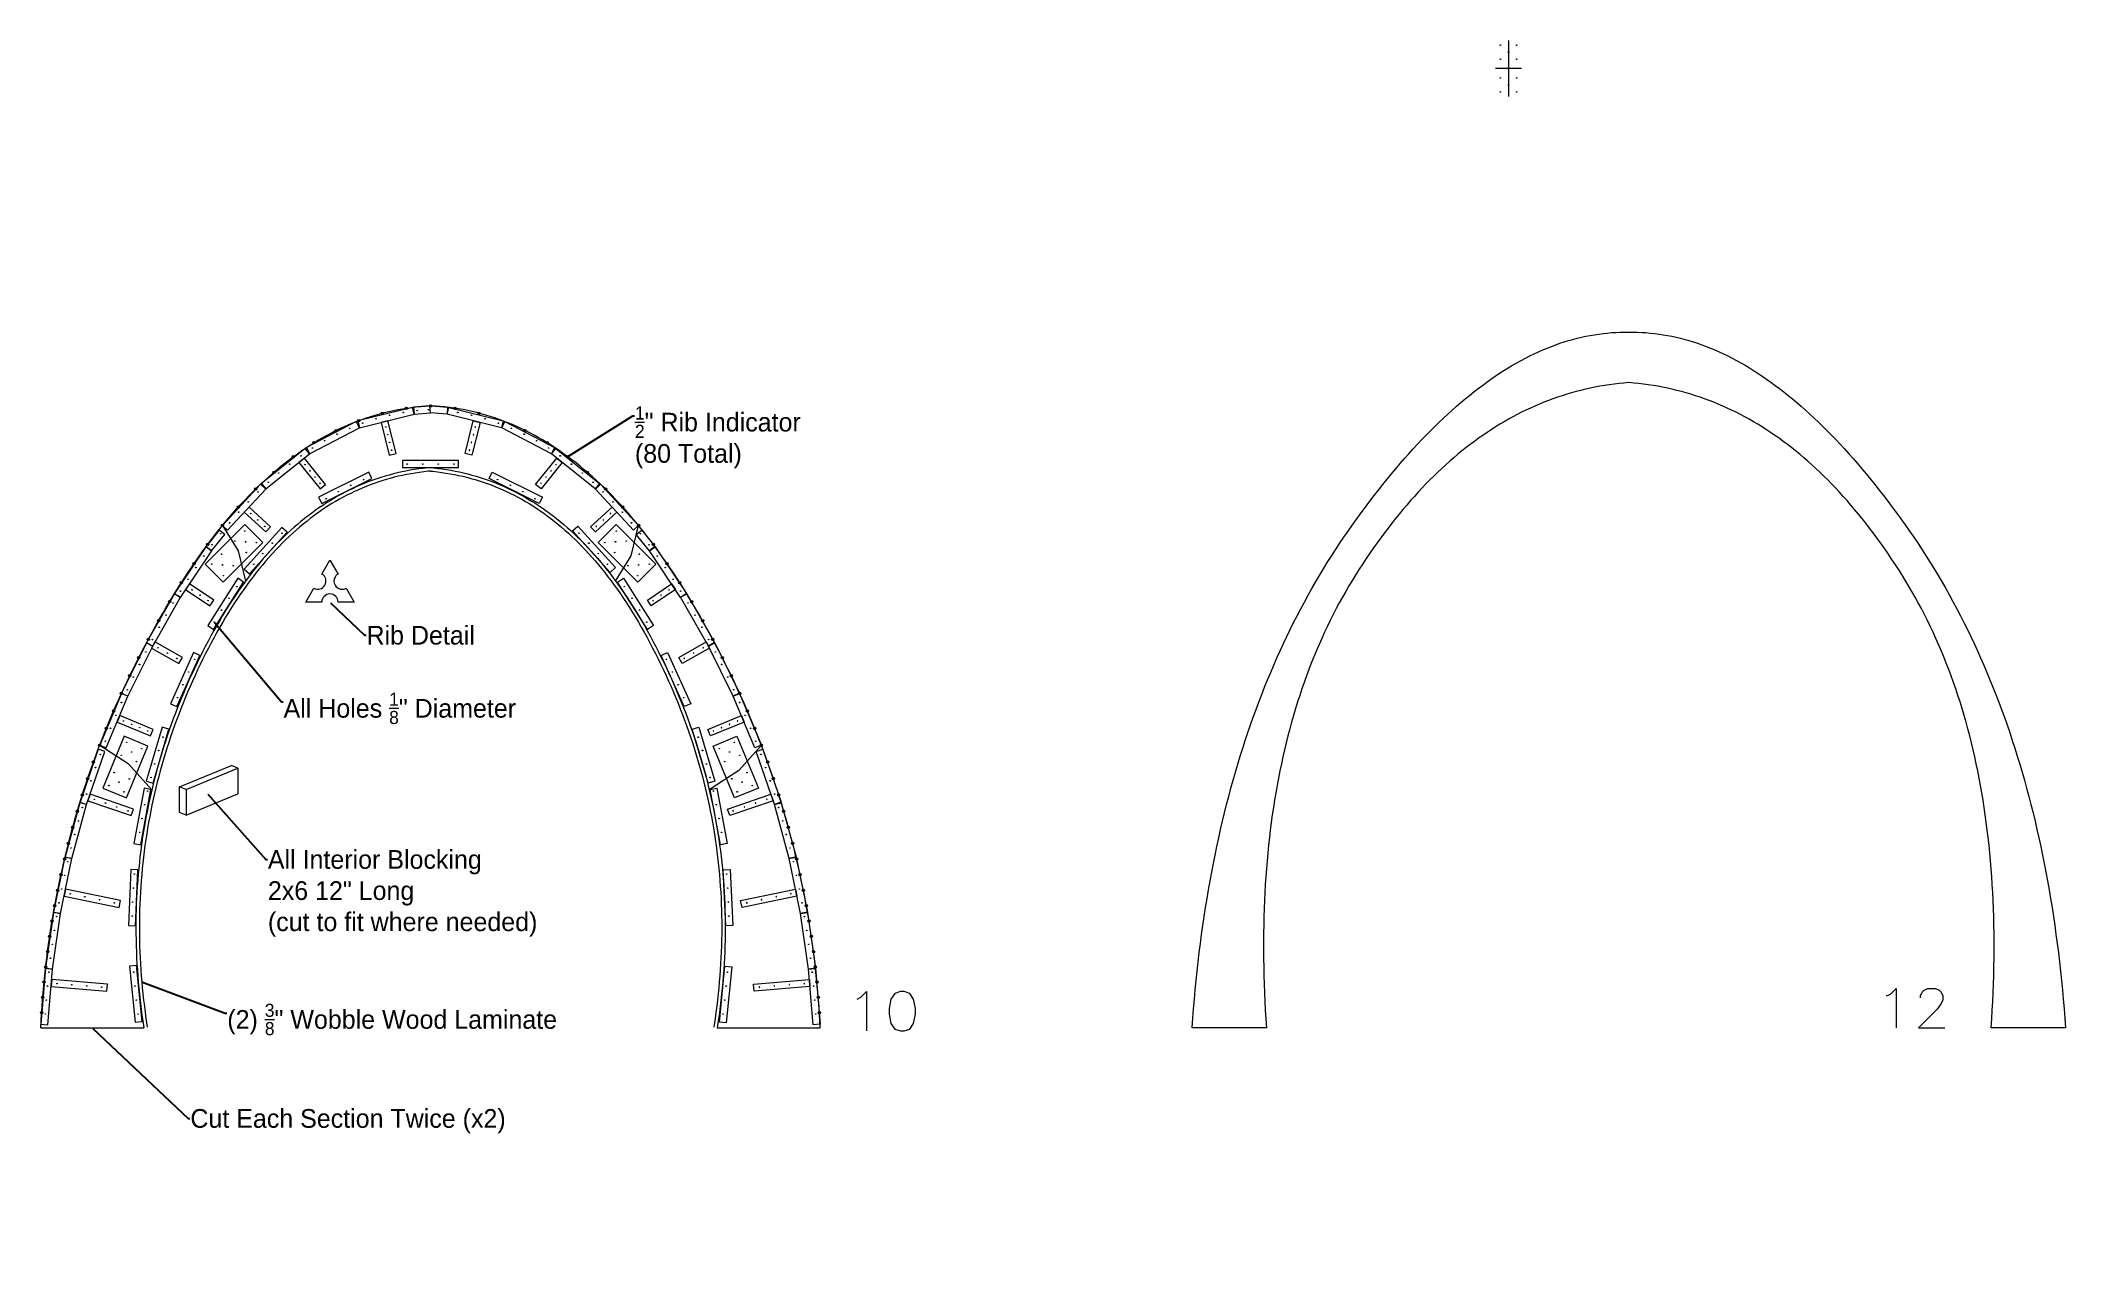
# Model space of a CAD drawing. Extents: x 0 to 8043, y -128 to 1090.
# Drawn here: x 1035.7 to 1469.1, y -45.5 to 215.1 of the extents above; entities that cross this region are included whole.
import ezdxf
from ezdxf import colors
from ezdxf.entities.mleader import LeaderData, LeaderLine
from ezdxf.math import Vec2, Vec3

# ---------------------------------------------------------------- set-up
doc = ezdxf.new("R2010")
doc.units = 0
doc.header["$MEASUREMENT"] = 0
doc.layers.get('0').update_dxf_attribs({"linetype": 'CONTINUOUS', "lineweight": 9})
for name, color, linetype, lineweight in [('Annotation', 7, 'CONTINUOUS', 9), ('Drilling', 7, 'CONTINUOUS', 13), ('Interior Blocking', 6, 'CONTINUOUS', 9), ('Interior Ply', 3, 'CONTINUOUS', 9)]:
    doc.layers.add(name, color=color, linetype=linetype, lineweight=lineweight)

# ---------------------------------------------------------------- blocks, each defined once
blk = doc.blocks.new('*U146')
at = {"layer": 'Drilling'}
blk.add_circle((0, 0), 0.0625, dxfattribs=at)
blk = doc.blocks.new('*U147')
at = {"layer": 'Drilling', "color": 0, "linetype": 'ByBlock', "lineweight": -2, "transparency": 16777216, "rotation": 353.3300853573959}
for p in [(1039.21, 13.24), (1042.39, 12.87), (1045.58, 12.5), (1048.76, 12.12)]:
    blk.add_blockref('*U146', p, dxfattribs=at)
blk = doc.blocks.new('*U159')
at = {"layer": 'Drilling'}
blk.add_circle((0, 0), 0.0625, dxfattribs=at)
blk = doc.blocks.new('*U160')
at = {"layer": 'Drilling', "color": 0, "linetype": 'ByBlock', "lineweight": -2, "transparency": 16777216, "rotation": 353.3300853573959}
for p in [(1039.21, 13.24), (1042.39, 12.87), (1045.58, 12.5), (1048.76, 12.12)]:
    blk.add_blockref('*U159', p, dxfattribs=at)
blk = doc.blocks.new('*U163')
at = {"layer": 'Drilling'}
blk.add_circle((0, 0), 0.0625, dxfattribs=at)
blk = doc.blocks.new('*U164')
at = {"layer": 'Drilling', "color": 0, "linetype": 'ByBlock', "lineweight": -2, "transparency": 16777216}
for p, rotation in [((1039.21, 13.24), 353.3300853573959), ((1041.73, 12.95), 353.3300853573963), ((1044.25, 12.65), 353.3300853573963), ((1046.78, 12.36), 353.3300853573963)]:
    blk.add_blockref('*U163', p, dxfattribs=dict(at, rotation=rotation))
blk = doc.blocks.new('*U167')
at = {"layer": 'Drilling'}
blk.add_circle((0, 0), 0.0625, dxfattribs=at)
blk = doc.blocks.new('*U168')
at = {"layer": 'Drilling', "color": 0, "linetype": 'ByBlock', "lineweight": -2, "transparency": 16777216}
for p, rotation in [((1039.21, 13.24), 353.3300853573963), ((1041.07, 13.02), 353.3300853573969), ((1042.93, 12.81), 353.3300853573969), ((1044.79, 12.59), 353.3300853573969)]:
    blk.add_blockref('*U167', p, dxfattribs=dict(at, rotation=rotation))
blk = doc.blocks.new('*U171')
at = {"layer": 'Drilling'}
blk.add_circle((0, 0), 0.0625, dxfattribs=at)
blk = doc.blocks.new('*U172')
at = {"layer": 'Drilling', "color": 0, "linetype": 'ByBlock', "lineweight": -2, "transparency": 16777216}
for p, rotation in [((1039.21, 13.24), 353.3300853573963), ((1041.25, 13), 353.3300853573961), ((1043.3, 12.76), 353.3300853573961)]:
    blk.add_blockref('*U171', p, dxfattribs=dict(at, rotation=rotation))
blk = doc.blocks.new('*U175')
at = {"layer": 'Drilling'}
blk.add_circle((0, 0), 0.0625, dxfattribs=at)
blk = doc.blocks.new('*U176')
at = {"layer": 'Drilling', "color": 0, "linetype": 'ByBlock', "lineweight": -2, "transparency": 16777216}
for p, rotation in [((1039.21, 13.24), 353.3300853573958), ((1041.5, 12.97), 353.330085357396), ((1043.8, 12.71), 353.330085357396)]:
    blk.add_blockref('*U175', p, dxfattribs=dict(at, rotation=rotation))
blk = doc.blocks.new('*U179')
at = {"layer": 'Drilling'}
blk.add_circle((0, 0), 0.0625, dxfattribs=at)
blk = doc.blocks.new('*U180')
at = {"layer": 'Drilling', "color": 0, "linetype": 'ByBlock', "lineweight": -2, "transparency": 16777216}
for p, rotation in [((1039.21, 13.24), 353.330085357396), ((1041.25, 13), 353.3300853573967), ((1043.3, 12.76), 353.3300853573967)]:
    blk.add_blockref('*U179', p, dxfattribs=dict(at, rotation=rotation))
blk = doc.blocks.new('*U187')
at = {"layer": 'Drilling'}
blk.add_circle((0, 0), 0.0625, dxfattribs=at)
blk = doc.blocks.new('*U188')
at = {"layer": 'Drilling', "color": 0, "linetype": 'ByBlock', "lineweight": -2, "transparency": 16777216}
for p, rotation in [((1039.21, 13.24), 353.3300853573973), ((1040.9, 13.04), 353.3300853573963), ((1042.6, 12.85), 353.3300853573963), ((1044.29, 12.65), 353.3300853573963)]:
    blk.add_blockref('*U187', p, dxfattribs=dict(at, rotation=rotation))
blk = doc.blocks.new('*U189')
at = {"layer": 'Drilling'}
blk.add_circle((0, 0), 0.0625, dxfattribs=at)
blk = doc.blocks.new('*U190')
at = {"layer": 'Drilling', "color": 0, "linetype": 'ByBlock', "lineweight": -2, "transparency": 16777216, "rotation": 353.3300853573963}
for p in [(1039.21, 13.24), (1040.9, 13.04), (1042.6, 12.85), (1044.29, 12.65)]:
    blk.add_blockref('*U189', p, dxfattribs=at)
blk = doc.blocks.new('*U195')
at = {"layer": 'Drilling'}
blk.add_circle((0, 0), 0.0625, dxfattribs=at)
blk = doc.blocks.new('*U196')
at = {"layer": 'Drilling', "color": 0, "linetype": 'ByBlock', "lineweight": -2, "transparency": 16777216, "rotation": 353.3300853573959}
for p in [(1039.21, 13.24), (1042.39, 12.87), (1045.58, 12.5), (1048.76, 12.12)]:
    blk.add_blockref('*U195', p, dxfattribs=at)
blk = doc.blocks.new('*U197')
at = {"layer": 'Drilling'}
blk.add_circle((0, 0), 0.0625, dxfattribs=at)
blk = doc.blocks.new('*U198')
at = {"layer": 'Drilling', "color": 0, "linetype": 'ByBlock', "lineweight": -2, "transparency": 16777216, "rotation": 353.3300853573959}
for p in [(1039.21, 13.24), (1042.39, 12.87), (1045.58, 12.5), (1048.76, 12.12)]:
    blk.add_blockref('*U197', p, dxfattribs=at)
blk = doc.blocks.new('*U199')
at = {"layer": 'Drilling'}
blk.add_circle((0, 0), 0.0625, dxfattribs=at)
blk = doc.blocks.new('*U200')
at = {"layer": 'Drilling', "color": 0, "linetype": 'ByBlock', "lineweight": -2, "transparency": 16777216, "rotation": 353.3300853573963}
for p in [(1039.21, 13.24), (1041.73, 12.95), (1044.25, 12.65), (1046.78, 12.36)]:
    blk.add_blockref('*U199', p, dxfattribs=at)
blk = doc.blocks.new('*U201')
at = {"layer": 'Drilling'}
blk.add_circle((0, 0), 0.0625, dxfattribs=at)
blk = doc.blocks.new('*U202')
at = {"layer": 'Drilling', "color": 0, "linetype": 'ByBlock', "lineweight": -2, "transparency": 16777216}
for p, rotation in [((1039.21, 13.24), 353.3300853573963), ((1041.07, 13.02), 353.3300853573969), ((1042.93, 12.81), 353.3300853573969), ((1044.79, 12.59), 353.3300853573969)]:
    blk.add_blockref('*U201', p, dxfattribs=dict(at, rotation=rotation))
blk = doc.blocks.new('*U203')
at = {"layer": 'Drilling'}
blk.add_circle((0, 0), 0.0625, dxfattribs=at)
blk = doc.blocks.new('*U204')
at = {"layer": 'Drilling', "color": 0, "linetype": 'ByBlock', "lineweight": -2, "transparency": 16777216}
for p, rotation in [((1039.21, 13.24), 353.3300853573963), ((1041.25, 13), 353.3300853573961), ((1043.3, 12.76), 353.3300853573961)]:
    blk.add_blockref('*U203', p, dxfattribs=dict(at, rotation=rotation))
blk = doc.blocks.new('*U205')
at = {"layer": 'Drilling'}
blk.add_circle((0, 0), 0.0625, dxfattribs=at)
blk = doc.blocks.new('*U206')
at = {"layer": 'Drilling', "color": 0, "linetype": 'ByBlock', "lineweight": -2, "transparency": 16777216}
for p, rotation in [((1039.21, 13.24), 353.3300853573958), ((1041.5, 12.97), 353.330085357396), ((1043.8, 12.71), 353.330085357396)]:
    blk.add_blockref('*U205', p, dxfattribs=dict(at, rotation=rotation))
blk = doc.blocks.new('*U207')
at = {"layer": 'Drilling'}
blk.add_circle((0, 0), 0.0625, dxfattribs=at)
blk = doc.blocks.new('*U208')
at = {"layer": 'Drilling', "color": 0, "linetype": 'ByBlock', "lineweight": -2, "transparency": 16777216}
for p, rotation in [((1039.21, 13.24), 353.330085357396), ((1041.25, 13), 353.3300853573967), ((1043.3, 12.76), 353.3300853573967)]:
    blk.add_blockref('*U207', p, dxfattribs=dict(at, rotation=rotation))
blk = doc.blocks.new('*U209')
at = {"layer": 'Drilling'}
blk.add_circle((0, 0), 0.0625, dxfattribs=at)
blk = doc.blocks.new('*U210')
at = {"layer": 'Drilling', "color": 0, "linetype": 'ByBlock', "lineweight": -2, "transparency": 16777216, "rotation": 353.3300853573972}
for p in [(1039.21, 13.24), (1040.9, 13.04), (1042.6, 12.85), (1044.29, 12.65)]:
    blk.add_blockref('*U209', p, dxfattribs=at)
blk = doc.blocks.new('*U211')
at = {"layer": 'Drilling'}
blk.add_circle((0, 0), 0.0625, dxfattribs=at)
blk = doc.blocks.new('*U212')
at = {"layer": 'Drilling', "color": 0, "linetype": 'ByBlock', "lineweight": -2, "transparency": 16777216, "rotation": 353.3300853573963}
for p in [(1039.21, 13.24), (1040.9, 13.04), (1042.6, 12.85), (1044.29, 12.65)]:
    blk.add_blockref('*U211', p, dxfattribs=at)
blk = doc.blocks.new('*U214')
at = {"layer": 'Drilling'}
blk.add_circle((0, 0), 0.0625, dxfattribs=at)
blk = doc.blocks.new('*U215')
at = {"color": 0, "linetype": 'ByBlock', "lineweight": -2, "transparency": 16777216}
for p in [(1114.16, 124.44), (1117.49, 124.44), (1120.82, 124.44), (1124.16, 124.44)]:
    blk.add_blockref('*U214', p, dxfattribs=at)

msp = doc.modelspace()

# ---------------------------------------------------------------- linework, layer by layer
for p, q in [((1074.63026, 111.3005), (1077.955, 105.85548)), ((1162.06372, 104.81322), (1163.68151, 111.3005)), ((1077.955, 105.85548), (1079.57279, 99.3682)), ((1158.73898, 99.3682), (1162.06372, 104.81322)), ((1095.90759, 100.9148), (1097.63121, 103.90019)), ((1097.63121, 103.90019), (1099.35483, 100.9148)), ((1092.43397, 94.89831), (1094.15759, 97.88371)), ((1101.10483, 97.88371), (1102.82844, 94.89831)), ((1095.88121, 94.89831), (1092.43397, 94.89831)), ((1102.82844, 94.89831), (1099.38121, 94.89831)), ((1048.36047, 64.27115), (1054.47225, 60.35398)), ((1189.95131, 64.27114), (1185.12626, 58.84739)), ((1054.47225, 60.35398), (1059.50482, 54.75298)), ((1065.45299, 55.36086), (1076.53955, 59.95306)), ((1066.83881, 54.78684), (1077.92537, 59.37904)), ((1077.92537, 59.37904), (1076.53955, 59.95306)), ((1077.92537, 59.37904), (1077.92537, 53.87904)), ((1185.12626, 58.84739), (1178.80694, 54.75299)), ((1066.83881, 54.78684), (1065.45299, 55.36086)), ((1065.45299, 49.86086), (1065.45299, 55.36086)), ((1066.83881, 54.78684), (1066.83881, 49.28684)), ((1066.83881, 49.28684), (1077.92537, 53.87904)), ((1066.83881, 49.28684), (1065.45299, 49.86086)), ((1035.74552, 3.80614), (1057.79321, 3.80614)), ((1180.51856, 3.80614), (1202.56625, 3.80614))]:
    msp.add_line(p, q)
for points in [[(1375.59633, 152.65727), (1376.5185, 152.66348), (1377.4375, 152.64904), (1378.35668, 152.61396), (1379.27604, 152.55822), (1380.19557, 152.48183), (1381.11528, 152.3848), (1382.03516, 152.26712), (1382.95521, 152.12878), (1383.87544, 151.9698), (1384.79585, 151.79017), (1385.71642, 151.58988), (1386.63718, 151.36895), (1387.55811, 151.12737), (1388.47921, 150.86514), (1389.40049, 150.58227), (1390.32194, 150.27874), (1391.24357, 149.95456), (1392.16537, 149.60973), (1393.08734, 149.24426), (1394.00949, 148.85813), (1394.93182, 148.45136), (1395.85432, 148.02393), (1396.777, 147.57586), (1397.69985, 147.10714), (1398.62287, 146.61777), (1399.54607, 146.10774), (1400.46944, 145.57707), (1401.39299, 145.02575), (1402.31671, 144.45379), (1403.24061, 143.86117), (1404.16468, 143.2479), (1405.08893, 142.61398), (1406.01335, 141.95942), (1406.93795, 141.2842), (1407.86272, 140.58834), (1408.78767, 139.87182), (1409.71279, 139.13466), (1410.63808, 138.37684), (1411.56355, 137.59838), (1412.4892, 136.79927), (1413.41502, 135.97951), (1414.34101, 135.1391), (1415.26718, 134.27804), (1416.19352, 133.39633), (1417.12004, 132.49397), (1418.04673, 131.57097), (1418.9736, 130.62731), (1419.90064, 129.663), (1420.82786, 128.67805), (1421.75525, 127.67244), (1422.68282, 126.64619), (1423.61056, 125.59929), (1424.53847, 124.53173), (1425.46656, 123.44353), (1426.39483, 122.33468), (1427.32327, 121.20518), (1428.25188, 120.05503), (1429.18067, 118.88423), (1430.10963, 117.69278), (1431.03877, 116.48068), (1431.96809, 115.24794), (1432.89757, 113.99454), (1433.82723, 112.72049), (1434.75707, 111.4258), (1435.68084, 110.1149), (1436.59229, 108.79223), (1437.49144, 107.45779), (1438.37826, 106.11159), (1439.25278, 104.75362), (1440.11499, 103.38389), (1440.96488, 102.00238), (1441.80246, 100.60911), (1442.62772, 99.20408), (1443.44068, 97.78727), (1444.24132, 96.3587), (1445.02965, 94.91837), (1445.80566, 93.46626), (1446.56937, 92.00239), (1447.32076, 90.52675), (1448.05983, 89.03935), (1448.7866, 87.54018), (1449.50105, 86.02924), (1450.20319, 84.50654), (1450.89302, 82.97206), (1451.57054, 81.42583), (1452.23574, 79.86782), (1452.88863, 78.29805), (1453.52921, 76.71651), (1454.15747, 75.1232), (1454.77343, 73.51813), (1455.37707, 71.90129), (1455.96839, 70.27268), (1456.54741, 68.63231), (1457.11411, 66.98017), (1457.6685, 65.31626), (1458.21058, 63.64059), (1458.74034, 61.95315), (1459.2578, 60.25394), (1459.76293, 58.54297), (1460.25576, 56.82023), (1460.73628, 55.08572), (1461.20448, 53.33945), (1461.66037, 51.5814), (1462.10394, 49.8116), (1462.53521, 48.03002), (1462.95416, 46.23668), (1463.3608, 44.43157), (1463.75512, 42.61469), (1464.13714, 40.78605), (1464.50684, 38.94564), (1464.86423, 37.09346), (1465.2093, 35.22952), (1465.54207, 33.35381), (1465.86252, 31.46634), (1466.17066, 29.56709), (1466.46648, 27.65608), (1466.74999, 25.7333), (1467.0212, 23.79876), (1467.28008, 21.85245), (1467.52666, 19.89437), (1467.76092, 17.92453), (1467.98287, 15.94291), (1468.19251, 13.94954), (1468.38983, 11.94439), (1468.57485, 9.92748), (1468.74755, 7.8988), (1468.90793, 5.85836), (1469.05601, 3.80614), (1453.16488, 3.80613), (1453.28793, 5.70211), (1453.39721, 7.58658), (1453.49272, 9.45955), (1453.57447, 11.32102), (1453.64245, 13.17098), (1453.69666, 15.00944), (1453.73711, 16.83639), (1453.76379, 18.65185), (1453.77671, 20.4558), (1453.77585, 22.24824), (1453.76124, 24.02918), (1453.73285, 25.79862), (1453.6907, 27.55656), (1453.63478, 29.30299), (1453.5651, 31.03792), (1453.48165, 32.76135), (1453.38443, 34.47327), (1453.27345, 36.17369), (1453.14869, 37.86261), (1453.01018, 39.54002), (1452.85789, 41.20593), (1452.69184, 42.86034), (1452.51203, 44.50324), (1452.31845, 46.13464), (1452.1111, 47.75454), (1451.88998, 49.36293), (1451.6551, 50.95982), (1451.40645, 52.5452), (1451.14403, 54.11909), (1450.86785, 55.68147), (1450.5779, 57.23234), (1450.27419, 58.77172), (1449.95671, 60.29959), (1449.62546, 61.81595), (1449.28045, 63.32082), (1448.92167, 64.81418), (1448.54912, 66.29603), (1448.16281, 67.76639), (1447.76273, 69.22524), (1447.34888, 70.67258), (1446.92127, 72.10843), (1446.47989, 73.53277), (1446.02474, 74.94561), (1445.55583, 76.34694), (1445.07315, 77.73677), (1444.5767, 79.1151), (1444.06649, 80.48192), (1443.54251, 81.83724), (1443.00477, 83.18106), (1442.45326, 84.51337), (1441.88798, 85.83418), (1441.30893, 87.14349), (1440.71612, 88.44129), (1440.10955, 89.72759), (1439.4892, 91.00239), (1438.85509, 92.26568), (1438.20722, 93.51747), (1437.54557, 94.75776), (1436.87016, 95.98655), (1436.18099, 97.20383), (1435.47804, 98.4096), (1434.76133, 99.60388), (1434.03086, 100.78665), (1433.28662, 101.95792), (1432.53314, 103.11497), (1431.77497, 104.25509), (1431.0121, 105.37827), (1430.24454, 106.48453), (1429.47228, 107.57385), (1428.69532, 108.64624), (1427.91367, 109.7017), (1427.12732, 110.74023), (1426.33628, 111.76183), (1425.54054, 112.76649), (1424.7401, 113.75422), (1423.93496, 114.72502), (1423.12513, 115.67889), (1422.3106, 116.61583), (1421.49138, 117.53583), (1420.66746, 118.43891), (1419.83884, 119.32505), (1419.00553, 120.19426), (1418.16752, 121.04653), (1417.32481, 121.88188), (1416.47741, 122.70029), (1415.62531, 123.50177), (1414.76852, 124.28632), (1413.90703, 125.05394), (1413.04084, 125.80462), (1412.16996, 126.53838), (1411.29437, 127.2552), (1410.4141, 127.95509), (1409.52912, 128.63805), (1408.63945, 129.30407), (1407.74509, 129.95317), (1406.84603, 130.58533), (1405.94227, 131.20056), (1405.03381, 131.79886), (1404.12066, 132.38023), (1403.20281, 132.94466), (1402.28027, 133.49217), (1401.35303, 134.02274), (1400.42109, 134.53638), (1399.48446, 135.03308), (1398.54313, 135.51286), (1397.5971, 135.9757), (1396.64638, 136.42161), (1395.69096, 136.85059), (1394.73084, 137.26264), (1393.76603, 137.65776), (1392.79652, 138.03594), (1391.82232, 138.39719), (1390.84341, 138.74151), (1389.85982, 139.0689), (1388.87152, 139.37936), (1387.87853, 139.67288), (1386.88085, 139.94948), (1385.87846, 140.20914), (1384.87138, 140.45187), (1383.85961, 140.67766), (1382.84313, 140.88653), (1381.82197, 141.07846), (1380.7961, 141.25346), (1379.76554, 141.41153), (1378.73028, 141.55267), (1377.69033, 141.67688), (1376.64568, 141.78415), (1375.59633, 141.87449), (1374.54698, 141.78415), (1373.50233, 141.67688), (1372.46238, 141.55267), (1371.42712, 141.41153), (1370.39656, 141.25346), (1369.37069, 141.07846), (1368.34952, 140.88653), (1367.33305, 140.67766), (1366.32128, 140.45187), (1365.3142, 140.20914), (1364.31181, 139.94948), (1363.31413, 139.67288), (1362.32114, 139.37936), (1361.33284, 139.0689), (1360.34924, 138.74151), (1359.37034, 138.39719), (1358.39614, 138.03594), (1357.42663, 137.65776), (1356.46182, 137.26264), (1355.5017, 136.85059), (1354.54628, 136.42161), (1353.59556, 135.9757), (1352.64953, 135.51286), (1351.7082, 135.03308), (1350.77157, 134.53638), (1349.83963, 134.02274), (1348.91239, 133.49217), (1347.98985, 132.94466), (1347.072, 132.38023), (1346.15885, 131.79886), (1345.25039, 131.20056), (1344.34663, 130.58533), (1343.44757, 129.95317), (1342.5532, 129.30407), (1341.66353, 128.63805), (1340.77856, 127.95509), (1339.89828, 127.2552), (1339.0227, 126.53838), (1338.15182, 125.80462), (1337.28563, 125.05394), (1336.42414, 124.28632), (1335.56734, 123.50177), (1334.71525, 122.70029), (1333.86784, 121.88188), (1333.02514, 121.04653), (1332.18713, 120.19426), (1331.35382, 119.32505), (1330.5252, 118.43891), (1329.70128, 117.53583), (1328.88205, 116.61583), (1328.06753, 115.67889), (1327.2577, 114.72502), (1326.45256, 113.75422), (1325.65212, 112.76649), (1324.85638, 111.76183), (1324.06534, 110.74023), (1323.27899, 109.7017), (1322.49733, 108.64624), (1321.72038, 107.57385), (1320.94812, 106.48453), (1320.18055, 105.37827), (1319.41769, 104.25509), (1318.65952, 103.11497), (1317.90604, 101.95792), (1317.1618, 100.78665), (1316.43132, 99.60388), (1315.71461, 98.4096), (1315.01167, 97.20383), (1314.3225, 95.98655), (1313.64709, 94.75776), (1312.98544, 93.51747), (1312.33757, 92.26568), (1311.70346, 91.00239), (1311.08311, 89.72759), (1310.47653, 88.44129), (1309.88372, 87.14349), (1309.30468, 85.83418), (1308.7394, 84.51337), (1308.18789, 83.18106), (1307.65014, 81.83724), (1307.12617, 80.48192), (1306.61595, 79.1151), (1306.11951, 77.73677), (1305.63683, 76.34694), (1305.16792, 74.94561), (1304.71277, 73.53277), (1304.27139, 72.10843), (1303.84378, 70.67258), (1303.42993, 69.22524), (1303.02985, 67.76639), (1302.64354, 66.29603), (1302.27099, 64.81418), (1301.91221, 63.32082), (1301.5672, 61.81595), (1301.23595, 60.29959), (1300.91847, 58.77172), (1300.61475, 57.23234), (1300.32481, 55.68147), (1300.04862, 54.11909), (1299.78621, 52.5452), (1299.53756, 50.95982), (1299.30268, 49.36293), (1299.08156, 47.75454), (1298.87421, 46.13464), (1298.68063, 44.50324), (1298.50081, 42.86034), (1298.33476, 41.20593), (1298.18248, 39.54002), (1298.04396, 37.86261), (1297.91921, 36.17369), (1297.80823, 34.47327), (1297.71101, 32.76135), (1297.62756, 31.03792), (1297.55788, 29.30299), (1297.50196, 27.55656), (1297.45981, 25.79862), (1297.43142, 24.02918), (1297.4168, 22.24824), (1297.41595, 20.4558), (1297.42887, 18.65185), (1297.45555, 16.83639), (1297.49599, 15.00944), (1297.55021, 13.17098), (1297.61819, 11.32102), (1297.69994, 9.45955), (1297.79545, 7.58658), (1297.90473, 5.70211), (1298.02778, 3.80613), (1282.13665, 3.80614), (1282.28472, 5.85836), (1282.44511, 7.8988), (1282.61781, 9.92748), (1282.80282, 11.94439), (1283.00015, 13.94954), (1283.20979, 15.94291), (1283.43174, 17.92453), (1283.666, 19.89437), (1283.91257, 21.85245), (1284.17146, 23.79876), (1284.44266, 25.7333), (1284.72618, 27.65608), (1285.022, 29.56709), (1285.33014, 31.46634), (1285.65059, 33.35381), (1285.98335, 35.22952), (1286.32843, 37.09346), (1286.68582, 38.94564), (1287.05552, 40.78605), (1287.43753, 42.61469), (1287.83186, 44.43157), (1288.2385, 46.23668), (1288.65745, 48.03002), (1289.08871, 49.8116), (1289.53229, 51.5814), (1289.98818, 53.33945), (1290.45638, 55.08572), (1290.9369, 56.82023), (1291.42972, 58.54297), (1291.93486, 60.25394), (1292.45231, 61.95315), (1292.98208, 63.64059), (1293.52416, 65.31626), (1294.07855, 66.98017), (1294.64525, 68.63231), (1295.22426, 70.27268), (1295.81559, 71.90129), (1296.41923, 73.51813), (1297.03518, 75.1232), (1297.66345, 76.71651), (1298.30403, 78.29805), (1298.95692, 79.86782), (1299.62212, 81.42583), (1300.29964, 82.97206), (1300.98946, 84.50654), (1301.6916, 86.02924), (1302.40606, 87.54018), (1303.13282, 89.03935), (1303.8719, 90.52675), (1304.62329, 92.00239), (1305.387, 93.46626), (1306.16301, 94.91837), (1306.95134, 96.3587), (1307.75198, 97.78727), (1308.56494, 99.20408), (1309.3902, 100.60911), (1310.22778, 102.00238), (1311.07767, 103.38389), (1311.93988, 104.75362), (1312.81439, 106.11159), (1313.70122, 107.45779), (1314.60036, 108.79223), (1315.51182, 110.1149), (1316.43559, 111.4258), (1317.36542, 112.72049), (1318.29509, 113.99454), (1319.22457, 115.24794), (1320.15389, 116.48068), (1321.08302, 117.69278), (1322.01199, 118.88423), (1322.94078, 120.05503), (1323.86939, 121.20518), (1324.79783, 122.33468), (1325.72609, 123.44353), (1326.65418, 124.53173), (1327.5821, 125.59929), (1328.50984, 126.64619), (1329.43741, 127.67244), (1330.3648, 128.67805), (1331.29201, 129.663), (1332.21906, 130.62731), (1333.14592, 131.57097), (1334.07262, 132.49397), (1334.99913, 133.39633), (1335.92548, 134.27804), (1336.85165, 135.1391), (1337.77764, 135.97951), (1338.70346, 136.79927), (1339.6291, 137.59838), (1340.55457, 138.37684), (1341.47987, 139.13466), (1342.40499, 139.87182), (1343.32994, 140.58834), (1344.25471, 141.2842), (1345.1793, 141.95942), (1346.10373, 142.61398), (1347.02797, 143.2479), (1347.95205, 143.86117), (1348.87594, 144.45379), (1349.79967, 145.02575), (1350.72321, 145.57707), (1351.64659, 146.10774), (1352.56979, 146.61777), (1353.49281, 147.10714), (1354.41566, 147.57586), (1355.33834, 148.02393), (1356.26084, 148.45136), (1357.18316, 148.85813), (1358.10531, 149.24426), (1359.02729, 149.60973), (1359.94909, 149.95456), (1360.87072, 150.27874), (1361.79217, 150.58227), (1362.71345, 150.86514), (1363.63455, 151.12737), (1364.55548, 151.36895), (1365.47623, 151.58988), (1366.39681, 151.79017), (1367.31722, 151.9698), (1368.23745, 152.12878), (1369.1575, 152.26712), (1370.07738, 152.3848), (1370.99709, 152.48183), (1371.91662, 152.55822), (1372.83597, 152.61396), (1373.75516, 152.64904), (1374.67416, 152.66348)], [(1220.5013, 3.13704), (1221.70696, 3.53893), (1222.51074, 4.74459), (1222.91263, 6.75403), (1222.91263, 7.9597), (1222.51074, 9.96914), (1221.70696, 11.1748), (1220.5013, 11.57669), (1219.69752, 11.57669), (1218.49186, 11.1748), (1217.68808, 9.96914), (1217.2862, 7.9597), (1217.2862, 6.75403), (1217.68808, 4.74459), (1218.49186, 3.53893), (1219.69752, 3.13704)]]:
    msp.add_lwpolyline(points, close=True)
for points in [[(1035.74552, 3.80614), (1035.8241, 5.30786), (1035.91348, 6.80648), (1036.01364, 8.30201), (1036.1246, 9.79443), (1036.24635, 11.28376), (1036.37889, 12.76999), (1036.52222, 14.25313), (1036.67635, 15.73316), (1036.84126, 17.2101), (1037.01697, 18.68394), (1037.20346, 20.15468), (1037.40075, 21.62233), (1037.60883, 23.08688), (1037.8277, 24.54833), (1038.05736, 26.00668), (1038.29781, 27.46193), (1038.54906, 28.91409), (1038.81109, 30.36315), (1039.08392, 31.80911), (1039.36753, 33.25198), (1039.66194, 34.69174), (1039.96714, 36.12841), (1040.28313, 37.56198), (1040.60991, 38.99246), (1040.94748, 40.41983), (1041.29585, 41.84411), (1041.655, 43.26529), (1042.02495, 44.68337), (1042.40568, 46.09836), (1042.79721, 47.51025), (1043.19953, 48.91904), (1043.61264, 50.32473), (1044.03654, 51.72732), (1044.47124, 53.12682), (1044.91672, 54.52322), (1045.37299, 55.91652), (1045.84006, 57.30672), (1046.31792, 58.69383), (1046.80657, 60.07784), (1047.30601, 61.45875), (1047.81624, 62.83656), (1048.33726, 64.21128), (1048.86907, 65.5829), (1049.41168, 66.95142), (1049.96507, 68.31684), (1050.52926, 69.67916), (1051.10424, 71.03839), (1051.69, 72.39452), (1052.28656, 73.74755), (1052.89392, 75.09749), (1053.51206, 76.44432), (1054.14099, 77.78806), (1054.78072, 79.1287), (1055.43123, 80.46625), (1056.09254, 81.80069), (1056.76464, 83.13204), (1057.44753, 84.46029), (1058.14121, 85.78545), (1058.84568, 87.1075), (1059.56094, 88.42646), (1060.28699, 89.74232), (1061.02384, 91.05508), (1061.77147, 92.36475), (1062.5299, 93.67131), (1063.2956, 94.96649), (1064.06506, 96.24199), (1064.83828, 97.49781), (1065.61525, 98.73395), (1066.39599, 99.9504), (1067.18048, 101.14718), (1067.96872, 102.32428), (1068.76073, 103.48169), (1069.55649, 104.61942), (1070.35601, 105.73748), (1071.15929, 106.83585), (1071.96632, 107.91454), (1072.77711, 108.97355), (1073.59166, 110.01288), (1074.40997, 111.03253), (1075.23203, 112.0325), (1076.05785, 113.01279), (1076.88743, 113.9734), (1077.72077, 114.91433), (1078.55786, 115.83557), (1079.39871, 116.73714), (1080.24332, 117.61903), (1081.09169, 118.48123), (1081.94381, 119.32375), (1082.7997, 120.1466), (1083.65933, 120.94976), (1084.52273, 121.73324), (1085.38988, 122.49704), (1086.2608, 123.24116), (1087.13546, 123.9656), (1088.01389, 124.67036), (1088.89607, 125.35544), (1089.78202, 126.02084), (1090.67171, 126.66656), (1091.56517, 127.29259), (1092.46238, 127.89895), (1093.36335, 128.48562), (1094.26808, 129.05262), (1095.17657, 129.59993), (1096.08881, 130.12756), (1097.00481, 130.63552), (1097.92457, 131.12379), (1098.84809, 131.59238), (1099.77536, 132.04129), (1100.70639, 132.47052), (1101.64118, 132.88007), (1102.57973, 133.26994), (1103.52203, 133.64012), (1104.46809, 133.99063), (1105.41791, 134.32146), (1106.37148, 134.6326), (1107.32882, 134.92407), (1108.28991, 135.19585), (1109.25475, 135.44796), (1110.22336, 135.68038), (1111.19572, 135.89312), (1112.17184, 136.08618), (1113.15172, 136.25956), (1114.13536, 136.41326), (1115.12275, 136.54728), (1116.1139, 136.66162), (1117.10881, 136.75628), (1118.10747, 136.83126), (1119.15589, 136.88656)], [(1202.56625, 3.80614), (1202.48767, 5.30786), (1202.39829, 6.80648), (1202.29813, 8.30201), (1202.18717, 9.79443), (1202.06542, 11.28376), (1201.93288, 12.76999), (1201.78955, 14.25313), (1201.63542, 15.73316), (1201.47051, 17.2101), (1201.2948, 18.68394), (1201.10831, 20.15468), (1200.91102, 21.62233), (1200.70294, 23.08688), (1200.48407, 24.54833), (1200.25441, 26.00668), (1200.01396, 27.46193), (1199.76271, 28.91409), (1199.50068, 30.36315), (1199.22785, 31.80911), (1198.94424, 33.25198), (1198.64983, 34.69174), (1198.34463, 36.12841), (1198.02864, 37.56198), (1197.70186, 38.99246), (1197.36429, 40.41983), (1197.01592, 41.84411), (1196.65677, 43.26529), (1196.28682, 44.68337), (1195.90609, 46.09836), (1195.51456, 47.51025), (1195.11224, 48.91904), (1194.69913, 50.32473), (1194.27523, 51.72732), (1193.84053, 53.12682), (1193.39505, 54.52322), (1192.93878, 55.91652), (1192.47171, 57.30672), (1191.99385, 58.69383), (1191.5052, 60.07784), (1191.00576, 61.45875), (1190.49553, 62.83656), (1189.97451, 64.21128), (1189.4427, 65.5829), (1188.90009, 66.95142), (1188.3467, 68.31684), (1187.78251, 69.67916), (1187.20753, 71.03839), (1186.62177, 72.39452), (1186.02521, 73.74755), (1185.41785, 75.09749), (1184.79971, 76.44432), (1184.17078, 77.78806), (1183.53105, 79.1287), (1182.88054, 80.46625), (1182.21923, 81.80069), (1181.54713, 83.13204), (1180.86425, 84.46029), (1180.17057, 85.78545), (1179.46609, 87.1075), (1178.75083, 88.42646), (1178.02478, 89.74232), (1177.28793, 91.05508), (1176.5403, 92.36475), (1175.78187, 93.67131), (1175.01617, 94.96649), (1174.24671, 96.24199), (1173.47349, 97.49781), (1172.69652, 98.73395), (1171.91578, 99.9504), (1171.13129, 101.14718), (1170.34305, 102.32428), (1169.55104, 103.48169), (1168.75528, 104.61942), (1167.95576, 105.73748), (1167.15249, 106.83585), (1166.34545, 107.91454), (1165.53466, 108.97355), (1164.72011, 110.01288), (1163.9018, 111.03253), (1163.07974, 112.0325), (1162.25392, 113.01279), (1161.42434, 113.9734), (1160.591, 114.91433), (1159.75391, 115.83557), (1158.91306, 116.73714), (1158.06845, 117.61903), (1157.22008, 118.48123), (1156.36796, 119.32375), (1155.51208, 120.1466), (1154.65244, 120.94976), (1153.78904, 121.73324), (1152.92189, 122.49704), (1152.05097, 123.24116), (1151.17631, 123.9656), (1150.29788, 124.67036), (1149.4157, 125.35544), (1148.52975, 126.02084), (1147.64006, 126.66656), (1146.7466, 127.29259), (1145.84939, 127.89895), (1144.94842, 128.48562), (1144.04369, 129.05262), (1143.1352, 129.59993), (1142.22296, 130.12756), (1141.30696, 130.63552), (1140.3872, 131.12379), (1139.46368, 131.59238), (1138.53641, 132.04129), (1137.60538, 132.47052), (1136.67059, 132.88007), (1135.73204, 133.26994), (1134.78974, 133.64012), (1133.84368, 133.99063), (1132.89386, 134.32146), (1131.94029, 134.6326), (1130.98295, 134.92407), (1130.02186, 135.19585), (1129.05702, 135.44796), (1128.08841, 135.68038), (1127.11605, 135.89312), (1126.13993, 136.08618), (1125.16005, 136.25956), (1124.17641, 136.41326), (1123.18902, 136.54728), (1122.19787, 136.66162), (1121.20296, 136.75628), (1120.2043, 136.83126), (1119.15589, 136.88656)], [(1119.15589, 123.69077), (1118.54627, 123.63335), (1117.60353, 123.52761), (1116.66764, 123.4056), (1115.73853, 123.26736), (1114.81612, 123.1129), (1113.90035, 122.94223), (1112.99115, 122.75537), (1112.08844, 122.55232), (1111.19214, 122.33309), (1110.30217, 122.09768), (1109.41845, 121.84607), (1108.54091, 121.57826), (1107.66947, 121.29424), (1106.80405, 120.99398), (1105.94457, 120.67746), (1105.09095, 120.34464), (1104.24313, 119.99551), (1103.40103, 119.63002), (1102.56457, 119.24813), (1101.73371, 118.84979), (1100.90836, 118.43497), (1100.08848, 118.0036), (1099.274, 117.55564), (1098.46488, 117.09103), (1097.66107, 116.60972), (1096.86252, 116.11164), (1096.0692, 115.59674), (1095.28107, 115.06495), (1094.4981, 114.51622), (1093.72027, 113.95048), (1092.94755, 113.36767), (1092.17993, 112.76773), (1091.41739, 112.15061), (1090.65992, 111.51624), (1089.90753, 110.86456), (1089.16019, 110.19553), (1088.41793, 109.50907), (1087.68074, 108.80516), (1086.94863, 108.08372), (1086.22161, 107.34472), (1085.4997, 106.5881), (1084.7829, 105.81383), (1084.07124, 105.02186), (1083.36474, 104.21215), (1082.66341, 103.38466), (1081.96728, 102.53937), (1081.27637, 101.67623), (1080.59071, 100.79521), (1079.91033, 99.8963), (1079.23524, 98.97946), (1078.56548, 98.04466), (1077.90108, 97.09189), (1077.24206, 96.12113), (1076.58845, 95.13236), (1075.94027, 94.12557), (1075.29756, 93.10073), (1074.66035, 92.05784), (1074.02866, 90.99688), (1073.40252, 89.91785), (1072.78195, 88.82074), (1072.16699, 87.70553), (1071.55766, 86.57224), (1070.95399, 85.42084), (1070.35561, 84.25058), (1069.76555, 83.06871), (1069.18765, 81.88408), (1068.62232, 80.69757), (1068.06956, 79.50917), (1067.52936, 78.31887), (1067.00172, 77.12667), (1066.48662, 75.93256), (1065.98405, 74.73653), (1065.49401, 73.53858), (1065.01649, 72.33871), (1064.55149, 71.13689), (1064.09899, 69.93314), (1063.65899, 68.72743), (1063.23147, 67.51977), (1062.81645, 66.31013), (1062.4139, 65.09852), (1062.02381, 63.88493), (1061.6462, 62.66934), (1061.28104, 61.45174), (1060.92833, 60.23214), (1060.58807, 59.0105), (1060.26025, 57.78683), (1059.94487, 56.56112), (1059.64192, 55.33335), (1059.3514, 54.10352), (1059.0733, 52.8716), (1058.80762, 51.6376), (1058.55435, 50.40149), (1058.3135, 49.16328), (1058.08506, 47.92294), (1057.86902, 46.68047), (1057.66539, 45.43584), (1057.47416, 44.18906), (1057.29534, 42.94011), (1057.12892, 41.68898), (1056.9749, 40.43565), (1056.83328, 39.18012), (1056.70405, 37.92237), (1056.58723, 36.66239), (1056.48282, 35.40016), (1056.3908, 34.13569), (1056.31119, 32.86895), (1056.24399, 31.59993), (1056.18919, 30.32862), (1056.1468, 29.05502), (1056.11683, 27.77911), (1056.09927, 26.50088), (1056.09414, 25.22032), (1056.10142, 23.93741), (1056.12114, 22.65216), (1056.15328, 21.36454), (1056.19787, 20.07456), (1056.25489, 18.78219), (1056.32436, 17.48743), (1056.40628, 16.19028), (1056.50065, 14.89072), (1056.60749, 13.58874), (1056.7268, 12.28434), (1056.85857, 10.97751), (1057.00283, 9.66824), (1057.15958, 8.35653), (1057.32881, 7.04236), (1057.51055, 5.72573), (1057.79321, 3.80614)], [(1119.15589, 123.69077), (1119.7655, 123.63335), (1120.70824, 123.52761), (1121.64413, 123.4056), (1122.57324, 123.26736), (1123.49565, 123.1129), (1124.41142, 122.94223), (1125.32062, 122.75537), (1126.22333, 122.55232), (1127.11963, 122.33309), (1128.0096, 122.09768), (1128.89332, 121.84607), (1129.77086, 121.57826), (1130.6423, 121.29424), (1131.50772, 120.99398), (1132.3672, 120.67746), (1133.22082, 120.34464), (1134.06864, 119.99551), (1134.91074, 119.63002), (1135.7472, 119.24813), (1136.57806, 118.84979), (1137.40341, 118.43497), (1138.22329, 118.0036), (1139.03777, 117.55564), (1139.84689, 117.09103), (1140.6507, 116.60972), (1141.44925, 116.11164), (1142.24257, 115.59674), (1143.0307, 115.06495), (1143.81367, 114.51622), (1144.5915, 113.95048), (1145.36422, 113.36767), (1146.13184, 112.76773), (1146.89438, 112.15061), (1147.65185, 111.51624), (1148.40424, 110.86456), (1149.15158, 110.19553), (1149.89384, 109.50907), (1150.63103, 108.80516), (1151.36314, 108.08372), (1152.09016, 107.34472), (1152.81207, 106.5881), (1153.52887, 105.81383), (1154.24053, 105.02186), (1154.94703, 104.21215), (1155.64836, 103.38466), (1156.34449, 102.53937), (1157.0354, 101.67623), (1157.72106, 100.79521), (1158.40144, 99.8963), (1159.07653, 98.97946), (1159.74629, 98.04466), (1160.41069, 97.09189), (1161.06971, 96.12113), (1161.72332, 95.13236), (1162.3715, 94.12557), (1163.01421, 93.10073), (1163.65142, 92.05784), (1164.28311, 90.99688), (1164.90925, 89.91785), (1165.52982, 88.82074), (1166.14478, 87.70553), (1166.75411, 86.57224), (1167.35778, 85.42084), (1167.95616, 84.25058), (1168.54622, 83.06871), (1169.12412, 81.88408), (1169.68945, 80.69757), (1170.24221, 79.50917), (1170.78241, 78.31887), (1171.31005, 77.12667), (1171.82515, 75.93256), (1172.32772, 74.73653), (1172.81776, 73.53858), (1173.29528, 72.33871), (1173.76028, 71.13689), (1174.21278, 69.93314), (1174.65278, 68.72743), (1175.0803, 67.51977), (1175.49532, 66.31013), (1175.89788, 65.09852), (1176.28796, 63.88493), (1176.66557, 62.66934), (1177.03073, 61.45174), (1177.38344, 60.23214), (1177.7237, 59.0105), (1178.05152, 57.78683), (1178.3669, 56.56112), (1178.66985, 55.33335), (1178.96037, 54.10352), (1179.23847, 52.8716), (1179.50415, 51.6376), (1179.75742, 50.40149), (1179.99827, 49.16328), (1180.22672, 47.92294), (1180.44275, 46.68047), (1180.64638, 45.43584), (1180.83761, 44.18906), (1181.01643, 42.94011), (1181.18285, 41.68898), (1181.33687, 40.43565), (1181.47849, 39.18012), (1181.60772, 37.92237), (1181.72454, 36.66239), (1181.82895, 35.40016), (1181.92097, 34.13569), (1182.00058, 32.86895), (1182.06778, 31.59993), (1182.12258, 30.32862), (1182.16497, 29.05502), (1182.19494, 27.77911), (1182.2125, 26.50088), (1182.21763, 25.22032), (1182.21035, 23.93741), (1182.19063, 22.65216), (1182.15849, 21.36454), (1182.1139, 20.07456), (1182.05688, 18.78219), (1181.98741, 17.48743), (1181.90549, 16.19028), (1181.81112, 14.89072), (1181.70428, 13.58874), (1181.58497, 12.28434), (1181.4532, 10.97751), (1181.30894, 9.66824), (1181.15219, 8.35653), (1180.98296, 7.04236), (1180.80122, 5.72573), (1180.51856, 3.80614)], [(1210.4541, 9.96914), (1211.25788, 10.37102), (1212.46354, 11.57669), (1212.46354, 3.13704)], [(1430.77306, 10.63823), (1431.57683, 11.04012), (1432.7825, 12.24578), (1432.7825, 3.80613)], [(1438.00704, 10.23634), (1438.00704, 10.63823), (1438.40893, 11.44201), (1438.81082, 11.84389), (1439.61459, 12.24578), (1441.22214, 12.24578), (1442.02592, 11.84389), (1442.42781, 11.44201), (1442.8297, 10.63823), (1442.8297, 9.83445), (1442.42781, 9.03068), (1441.62403, 7.82501), (1437.60515, 3.80613), (1443.23158, 3.80613)]]:
    msp.add_lwpolyline(points)
for centre in [(1108.8047, 135.33036), (1113.94689, 136.38382), (1119.15589, 136.88656), (1124.36488, 136.38382), (1129.50707, 135.33036), (1098.91166, 131.62316), (1103.7778, 133.73489), (1139.40011, 131.62316), (1089.80988, 126.04106), (1094.24561, 129.03854), (1144.06616, 129.03854), (1148.50189, 126.04106), (1085.62495, 122.69788), (1152.68682, 122.69788), (1081.7002, 119.08289), (1156.61157, 119.08289), (1078.03737, 115.26276), (1160.2744, 115.26276), (1074.63026, 111.3005), (1163.68151, 111.3005), (1071.46819, 107.24874), (1166.84358, 107.24874), (1068.53599, 103.15327), (1169.77578, 103.15327), (1065.81738, 99.04889), (1172.49439, 99.04889), (1060.94813, 90.9202), (1063.2956, 94.96649), (1175.01617, 94.96649), (1177.36364, 90.9202), (1058.75607, 86.93935), (1179.5557, 86.93935), (1056.70832, 83.0205), (1181.60345, 83.0205), (1054.79654, 79.16125), (1183.51523, 79.16125), (1053.01366, 75.3584), (1185.29811, 75.3584), (1051.35141, 71.61062), (1186.96036, 71.61062), (1049.80251, 67.91574), (1188.50926, 67.91574), (1047.02155, 60.67226), (1048.36047, 64.27114), (1189.9513, 64.27114), (1191.29022, 60.67226), (1045.777, 57.11902), (1192.53477, 57.11902), (1044.62429, 53.60656), (1193.68748, 53.60656), (1043.55645, 50.13353), (1194.75532, 50.13353), (1041.6618, 43.29135), (1042.5713, 46.69557), (1195.74047, 46.69557), (1196.64997, 43.29135), (1040.82825, 39.91568), (1197.48352, 39.91568), (1040.06384, 36.56714), (1198.24793, 36.56714), (1039.36563, 33.24232), (1198.94614, 33.24232), (1038.16339, 26.64839), (1038.73399, 29.9368), (1199.57778, 29.9368), (1200.14838, 26.64839), (1037.65176, 23.37355), (1200.66001, 23.37355), (1037.19763, 20.10865), (1201.11414, 20.10865), (1036.45853, 13.59402), (1036.81083, 16.84832), (1201.50094, 16.84832), (1201.85324, 13.59402), (1036.16899, 10.33735), (1202.14279, 10.33735), (1035.93153, 7.07604), (1202.38024, 7.07604)]:
    msp.add_circle(centre, 0.25)
for centre, start, end in [((1095.03259, 99.39925), 240, 60), ((1100.22983, 99.39925), 120, 300), ((1097.63121, 94.89831), 0, 180)]:
    msp.add_arc(centre, 1.75, start, end)
at = {"layer": 'Drilling'}
for p, q in [((1349.85054, 215.07384), (1349.85054, 203.07384)), ((1352.60054, 209.07384), (1347.10054, 209.07384))]:
    msp.add_line(p, q, dxfattribs=at)
for centre in [(1348.10054, 214.07384), (1349.85054, 212.57384), (1351.60054, 214.07384), (1348.10054, 211.07384), (1351.60054, 211.07384), (1348.10054, 207.07384), (1348.10054, 204.07384), (1349.85054, 205.57384), (1351.60054, 207.07384), (1351.60054, 204.07384), (1110.38072, 134.89543), (1113.32341, 135.47669), (1116.29634, 135.87537), (1118.70111, 136.06146), (1124.98836, 135.47669), (1127.93105, 134.89543), (1099.11903, 130.83277), (1101.84058, 132.09402), (1104.62983, 133.19741), (1107.4795, 134.13369), (1130.83227, 134.13369), (1133.68194, 133.19741), (1136.47119, 132.09402), (1139.19274, 130.83277), (1091.40932, 126.20654), (1093.9002, 127.87794), (1096.47064, 129.42423), (1141.84113, 129.42423), (1144.41157, 127.87794), (1146.90245, 126.20654), (1086.66612, 122.53523), (1088.99827, 124.4219), (1149.3135, 124.4219), (1151.64565, 122.53523), (1082.23759, 118.4892), (1084.41368, 120.554), (1096.81626, 117.02564), (1099.40501, 118.54071), (1102.07784, 119.90196), (1104.82722, 121.10122), (1133.48455, 121.10122), (1136.23393, 119.90196), (1138.90676, 118.54071), (1141.49551, 117.02564), (1153.89809, 120.554), (1156.07418, 118.4892), (1078.10468, 114.14118), (1080.13512, 116.34944), (1158.17665, 116.34944), (1160.20709, 114.14118), (1074.24483, 109.54861), (1076.14272, 111.87184), (1079.39962, 110.10732), (1087.39042, 109.63407), (1150.92135, 109.63407), (1158.91215, 110.10732), (1162.16905, 111.87184), (1164.06694, 109.54861), (1070.6371, 104.75522), (1072.41147, 107.17411), (1074.44987, 105.15757), (1077.2783, 107.986), (1079.5764, 107.80922), (1079.75317, 105.51113), (1081.8745, 107.63245), (1083.2485, 105.29575), (1085.27295, 107.50934), (1153.03882, 107.50934), (1155.06327, 105.29575), (1156.43728, 107.63245), (1158.5586, 105.51113), (1158.73537, 107.80922), (1161.03347, 107.986), (1163.8619, 105.15757), (1165.9003, 107.17411), (1167.67467, 104.75522), (1067.25422, 99.80042), (1068.91884, 102.29614), (1072.32855, 103.03625), (1074.62665, 102.85948), (1074.80343, 100.56138), (1076.92475, 102.6827), (1081.31383, 103.00319), (1156.99794, 103.00319), (1161.38702, 102.6827), (1163.50834, 100.56138), (1163.68512, 102.85948), (1165.98322, 103.03625), (1169.39293, 102.29614), (1171.05755, 99.80042), (1065.6408, 97.27128), (1076.02284, 95.72747), (1077.70595, 98.21067), (1160.60582, 98.21067), (1162.28893, 95.72747), (1172.67097, 97.27128), (1062.55715, 92.12471), (1064.07617, 94.71167), (1074.41685, 93.19369), (1163.89492, 93.19369), (1174.2356, 94.71167), (1175.75462, 92.12471), (1059.6349, 86.88468), (1061.07698, 89.51531), (1072.8826, 90.61582), (1165.42917, 90.61582), (1177.23479, 89.51531), (1178.67687, 86.88468), (1058.23161, 84.23316), (1068.67667, 82.66127), (1169.6351, 82.66127), (1180.08016, 84.23316), (1055.54401, 78.869), (1056.86776, 81.56112), (1067.39237, 79.95014), (1170.9194, 79.95014), (1181.44401, 81.56112), (1182.76776, 78.869), (1054.26098, 76.15724), (1065.00151, 74.4476), (1066.16718, 77.2118), (1172.14459, 77.2118), (1173.31026, 74.4476), (1184.05079, 76.15724), (1051.8198, 70.67655), (1053.01927, 73.4263), (1185.2925, 73.4263), (1186.49197, 70.67655), (1049.54885, 65.12318), (1050.66284, 67.90865), (1061.87387, 66.01042), (1176.4379, 66.01042), (1187.64893, 67.90865), (1188.76292, 65.12318), (1048.47831, 62.32073), (1052.97746, 62.11814), (1054.12551, 64.88978), (1055.16827, 62.83427), (1056.21103, 60.77875), (1057.35908, 63.55039), (1060.95887, 63.15344), (1177.3529, 63.15344), (1180.95269, 63.55039), (1182.10074, 60.77875), (1183.1435, 62.83427), (1184.18626, 64.88978), (1185.33431, 62.11814), (1189.83346, 62.32073), (1046.4692, 56.66738), (1047.45163, 59.50191), (1051.44672, 58.42262), (1052.48949, 56.36711), (1054.6803, 57.08323), (1059.3294, 57.37954), (1060.11012, 60.27609), (1178.20165, 60.27609), (1178.98237, 57.37954), (1183.63147, 57.08323), (1185.82228, 56.36711), (1186.86505, 58.42262), (1190.86014, 59.50191), (1191.84257, 56.66738), (1045.53139, 53.81777), (1050.29867, 55.65099), (1053.53225, 54.31159), (1058.61499, 54.46593), (1179.69678, 54.46593), (1184.77952, 54.31159), (1188.0131, 55.65099), (1192.78038, 53.81777), (1043.79078, 48.07608), (1044.63849, 50.95377), (1057.39481, 48.59191), (1057.97021, 51.53613), (1180.34156, 51.53613), (1180.91696, 48.59191), (1193.67328, 50.95377), (1194.52099, 48.07608), (1042.98848, 45.1854), (1056.88663, 45.63534), (1181.42514, 45.63534), (1195.32329, 45.1854), (1041.52079, 39.36796), (1042.23177, 42.28245), (1196.08, 42.28245), (1196.79099, 39.36796), (1040.85561, 36.44268), (1055.78798, 36.70448), (1182.52379, 36.70448), (1197.45616, 36.44268), (1039.66286, 30.5627), (1040.2363, 33.50734), (1055.4052, 30.71725), (1055.56266, 33.71303), (1182.74911, 33.71303), (1182.90657, 30.71725), (1198.07547, 33.50734), (1198.64891, 30.5627), (1039.13523, 27.6095), (1055.31592, 27.71865), (1182.99585, 27.71865), (1199.17654, 27.6095), (1038.21704, 21.68042), (1038.65333, 24.64849), (1199.65844, 24.64849), (1200.09473, 21.68042), (1037.82617, 18.70602), (1200.4856, 18.70602), (1037.48052, 15.72603), (1055.63782, 15.72694), (1182.67395, 15.72694), (1200.83125, 15.72603), (1036.92381, 9.75213), (1037.17983, 12.74116), (1055.88206, 12.73697), (1056.18868, 9.75275), (1182.12309, 9.75275), (1182.42971, 12.73697), (1201.13194, 12.74116), (1201.38796, 9.75213), (1036.71213, 6.75962), (1056.55804, 6.77563), (1181.75373, 6.77563), (1201.59964, 6.75962)]:
    msp.add_circle(centre, 0.0625, dxfattribs=at)
at = {"layer": 'Interior Blocking'}
for p, q in [((1115.50554, 136.59006), (1115.62988, 135.08927)), ((1118.99937, 136.87359), (1115.50603, 136.58415)), ((1115.62988, 135.08927), (1119.15589, 135.38142)), ((1119.15589, 135.38142), (1118.99937, 136.87359)), ((1122.68189, 135.08927), (1119.15589, 135.38142)), ((1119.3124, 136.87359), (1122.80575, 136.58415)), ((1122.80623, 136.59006), (1122.68189, 135.08927))]:
    msp.add_line(p, q, dxfattribs=at)
for points in [[(1103.62079, 133.66566), (1103.98148, 132.20967), (1115.62939, 135.09518), (1115.2687, 136.55117)], [(1134.69098, 133.66566), (1134.33029, 132.20967), (1122.68238, 135.09518), (1123.04307, 136.55117)], [(1092.59242, 127.98362), (1093.28544, 126.65331), (1103.92793, 132.19744), (1103.23492, 133.52775)], [(1110.02775, 133.70623), (1108.57117, 133.34793), (1110.31067, 126.32611), (1111.76725, 126.68441)], [(1128.28402, 133.70623), (1129.7406, 133.34793), (1128.0011, 126.32611), (1126.54452, 126.68441)], [(1145.71935, 127.98362), (1145.02633, 126.65331), (1134.38384, 132.19744), (1135.07685, 133.52775)], [(1082.96962, 120.29555), (1083.90735, 119.1248), (1093.27336, 126.62667), (1092.33562, 127.79742)], [(1092.16009, 125.71902), (1090.9878, 124.78321), (1095.51023, 119.13701), (1096.68251, 120.07282)], [(1146.15168, 125.71902), (1147.32397, 124.78321), (1142.80154, 119.13701), (1141.62926, 120.07282)], [(1155.34215, 120.29555), (1154.40442, 119.1248), (1145.03841, 126.62667), (1145.97615, 127.79742)], [(1095.20749, 117.3309), (1095.87608, 115.98815), (1106.61808, 121.33694), (1105.94948, 122.67969)], [(1113.15589, 125.19077), (1113.15589, 123.69077), (1125.15589, 123.69077), (1125.15589, 125.19077)], [(1143.10428, 117.3309), (1142.43569, 115.98815), (1131.69369, 121.33694), (1132.36229, 122.67969)], [(1074.63026, 111.3005), (1075.73223, 110.28283), (1083.87364, 119.09858), (1082.77167, 120.11625)], [(1163.68151, 111.3005), (1162.57954, 110.28283), (1154.43813, 119.09858), (1155.5401, 120.11625)], [(1080.31268, 115.24085), (1079.29319, 114.14055), (1083.87415, 109.91224), (1084.89363, 111.01254)], [(1157.99909, 115.24085), (1159.01858, 114.14055), (1154.43762, 109.91224), (1153.41814, 111.01254)], [(1070.91434, 103.03625), (1074.80343, 99.14717), (1083.28871, 107.63245), (1079.39962, 111.52153)], [(1073.92046, 110.31153), (1071.1348, 106.80326), (1072.30951, 105.8705), (1075.11556, 109.40443)], [(1079.28294, 101.9845), (1080.39338, 100.97607), (1088.46076, 109.85961), (1087.35032, 110.86804)], [(1158.73935, 102.27386), (1157.62891, 101.26543), (1149.56152, 110.14898), (1150.67196, 111.1574)], [(1167.39743, 103.03625), (1163.50834, 99.14717), (1155.02306, 107.63245), (1158.91215, 111.52153)], [(1164.39131, 110.31153), (1167.17697, 106.80326), (1166.00226, 105.8705), (1163.19621, 109.40443)], [(1064.38239, 96.75811), (1065.62752, 95.92166), (1072.31911, 105.88271), (1071.07398, 106.71916)], [(1173.92939, 96.75811), (1172.68425, 95.92166), (1165.99266, 105.88271), (1167.23779, 106.71916)], [(1071.45924, 89.86289), (1072.72581, 89.05928), (1079.15473, 99.19185), (1077.88816, 99.99547)], [(1166.85253, 89.86289), (1165.58596, 89.05928), (1159.15704, 99.19185), (1160.42361, 99.99547)], [(1058.38998, 86.25248), (1059.6931, 85.5096), (1065.63611, 95.9346), (1064.33299, 96.67747)], [(1067.57049, 98.81189), (1066.73214, 97.56805), (1071.90825, 94.09363), (1072.74661, 95.33748)], [(1170.74128, 98.81189), (1171.57964, 97.56805), (1166.40352, 94.09363), (1165.56516, 95.33748)], [(1179.92179, 86.25248), (1178.61867, 85.5096), (1172.67566, 95.9346), (1173.97878, 96.67747)], [(1053.03743, 75.41112), (1054.38259, 74.74738), (1059.69254, 85.50862), (1058.34739, 86.17237)], [(1060.18558, 86.37116), (1059.44071, 85.06918), (1065.2917, 81.73546), (1066.03657, 83.03744)], [(1063.47777, 73.17019), (1064.84349, 72.54985), (1069.80616, 83.4756), (1068.44044, 84.09593)], [(1174.834, 73.17019), (1173.46828, 72.54985), (1168.50561, 83.4756), (1169.87133, 84.09593)], [(1178.12619, 86.37116), (1178.87106, 85.06918), (1173.02007, 81.73546), (1172.2752, 83.03744)], [(1185.27434, 75.41112), (1183.92918, 74.74738), (1178.61923, 85.50862), (1179.96438, 86.17237)], [(1048.36046, 64.27096), (1049.74363, 63.69056), (1054.38675, 74.75589), (1053.00359, 75.33628)], [(1189.95131, 64.27096), (1188.56814, 63.69056), (1183.92502, 74.75589), (1185.30818, 75.33628)], [(1052.63921, 70.60905), (1052.06519, 69.22323), (1059.21508, 66.27449), (1059.7891, 67.66031)], [(1185.67256, 70.60905), (1186.24658, 69.22323), (1179.09669, 66.27449), (1178.52267, 67.66031)], [(1048.99211, 55.10979), (1054.07345, 53.00503), (1058.66565, 64.09159), (1053.58431, 66.19634)], [(1058.32601, 56.61932), (1059.76397, 56.19241), (1063.17926, 67.69614), (1061.74129, 68.12306)], [(1179.98576, 56.61932), (1178.5478, 56.19241), (1175.13251, 67.69614), (1176.57048, 68.12306)], [(1189.31966, 55.10979), (1184.23832, 53.00503), (1179.64612, 64.09159), (1184.72746, 66.19634)], [(1044.14201, 52.06757), (1045.56086, 51.58088), (1049.45441, 62.93166), (1048.03556, 63.41835)], [(1194.16976, 52.06757), (1192.75091, 51.58088), (1188.85737, 62.93166), (1190.27621, 63.41835)], [(1046.32227, 53.80061), (1045.83558, 52.38176), (1055.10605, 49.21454), (1055.59274, 50.63339)], [(1055.66288, 43.2601), (1057.13765, 42.98614), (1059.32938, 54.78429), (1057.85461, 55.05825)], [(1182.64889, 43.2601), (1181.17412, 42.98614), (1178.98239, 54.78429), (1180.45716, 55.05825)], [(1191.9895, 53.80061), (1192.47619, 52.38176), (1183.20572, 49.21454), (1182.71903, 50.63339)], [(1040.94371, 40.40358), (1042.39041, 40.00727), (1045.56086, 51.58088), (1044.11416, 51.97718)], [(1197.36806, 40.40358), (1195.92136, 40.00727), (1192.75091, 51.58088), (1194.19761, 51.97718)], [(1038.48815, 28.57005), (1039.95693, 28.26557), (1042.3927, 40.01576), (1040.92393, 40.32024)], [(1199.82362, 28.57005), (1198.35484, 28.26557), (1195.91907, 40.01576), (1197.38784, 40.32024)], [(1054.487, 25.67009), (1055.98561, 25.60549), (1056.50236, 37.59436), (1055.00375, 37.65896)], [(1183.82477, 25.67009), (1182.32616, 25.60549), (1181.80941, 37.59436), (1183.30802, 37.65896)], [(1041.03793, 33.48035), (1040.73346, 32.01158), (1052.48365, 29.5758), (1052.78813, 31.04458)], [(1197.27384, 33.48035), (1197.57831, 32.01158), (1185.82812, 29.5758), (1185.52365, 31.04458)], [(1036.77231, 16.60493), (1038.25717, 16.39231), (1039.95807, 28.27116), (1038.47322, 28.48377)], [(1201.53946, 16.60493), (1200.0546, 16.39231), (1198.3537, 28.27116), (1199.83855, 28.48377)], [(1035.78481, 4.557), (1037.27982, 4.43479), (1038.25753, 16.39489), (1036.76252, 16.51711)], [(1038.0724, 14.13014), (1037.95018, 12.63513), (1049.91029, 11.65741), (1050.0325, 13.15242)], [(1056.20815, 17.13468), (1054.71578, 16.98362), (1055.92429, 5.04463), (1057.41666, 5.19569)], [(1182.17119, 16.99467), (1183.66357, 16.84361), (1182.45506, 4.90462), (1180.96269, 5.05568)], [(1200.23937, 14.13014), (1200.36159, 12.63513), (1188.40148, 11.65741), (1188.27927, 13.15242)], [(1202.52696, 4.557), (1201.03195, 4.43479), (1200.05424, 16.39489), (1201.54925, 16.51711)]]:
    msp.add_lwpolyline(points, close=True, dxfattribs=at)
at = {"layer": 'Interior Ply'}
for points in [[(1119.15589, 122.93745), (1118.62325, 122.88728), (1117.69381, 122.78303), (1116.77131, 122.66277), (1115.85566, 122.52653), (1114.94677, 122.37433), (1114.04456, 122.20619), (1113.14895, 122.02213), (1112.25984, 121.82214), (1111.37715, 121.60624), (1110.50077, 121.37442), (1109.63062, 121.12667), (1108.7666, 120.86299), (1107.90862, 120.58335), (1107.05659, 120.28774), (1106.21041, 119.97611), (1105.36999, 119.64845), (1104.53525, 119.3047), (1103.7061, 118.94483), (1102.88246, 118.56879), (1102.06425, 118.17653), (1101.2514, 117.76798), (1100.44383, 117.34309), (1099.64149, 116.9018), (1098.8443, 116.44405), (1098.05221, 115.96975), (1097.26518, 115.47885), (1096.48314, 114.97128), (1095.70607, 114.44695), (1094.93393, 113.90581), (1094.16669, 113.34777), (1093.40432, 112.77277), (1092.64679, 112.18072), (1091.89411, 111.57157), (1091.14624, 110.94524), (1090.4032, 110.30167), (1089.66497, 109.64078), (1088.93155, 108.96251), (1088.20296, 108.2668), (1087.4792, 107.55359), (1086.76028, 106.82283), (1086.04622, 106.07445), (1085.33704, 105.3084), (1084.63276, 104.52464), (1083.9334, 103.72312), (1083.23898, 102.90379), (1082.54954, 102.06661), (1081.8651, 101.21154), (1081.18569, 100.33856), (1080.51133, 99.44761), (1079.84207, 98.53868), (1079.17794, 97.61174), (1078.51896, 96.66675), (1077.86517, 95.7037), (1077.2166, 94.72256), (1076.5733, 93.72332), (1075.93528, 92.70596), (1075.30258, 91.67046), (1074.67524, 90.61681), (1074.05329, 89.545), (1073.43676, 88.45502), (1072.82568, 87.34686), (1072.22009, 86.22051), (1071.62001, 85.07598), (1071.02502, 83.91234), (1070.43811, 82.73678), (1069.86323, 81.55836), (1069.30089, 80.37811), (1068.75108, 79.19604), (1068.21377, 78.01212), (1067.68898, 76.82636), (1067.17668, 75.63875), (1066.67687, 74.44927), (1066.18953, 73.25793), (1065.71467, 72.06472), (1065.25226, 70.86962), (1064.8023, 69.67263), (1064.36478, 68.47373), (1063.9397, 67.27292), (1063.52704, 66.07019), (1063.1268, 64.86553), (1062.73896, 63.65892), (1062.36353, 62.45036), (1062.00049, 61.23984), (1061.64984, 60.02733), (1061.31157, 58.81284), (1060.98567, 57.59634), (1060.67214, 56.37783), (1060.37097, 55.1573), (1060.08217, 53.93472), (1059.80571, 52.71009), (1059.5416, 51.4834), (1059.28984, 50.25462), (1059.05041, 49.02375), (1058.82333, 47.79077), (1058.60857, 46.55568), (1058.40615, 45.31844), (1058.21606, 44.07906), (1058.0383, 42.83752), (1057.87286, 41.59379), (1057.71975, 40.34788), (1057.57897, 39.09976), (1057.45051, 37.84942), (1057.33438, 36.59685), (1057.23057, 35.34203), (1057.13909, 34.08495), (1057.05995, 32.82559), (1056.99313, 31.56395), (1056.93865, 30.3), (1056.89651, 29.03374), (1056.86671, 27.76515), (1056.84925, 26.49422), (1056.84415, 25.22094), (1056.85139, 23.94529), (1056.87099, 22.66727), (1056.90296, 21.38685), (1056.94729, 20.10404), (1057.004, 18.81881), (1057.07309, 17.53116), (1057.15456, 16.24108), (1057.24843, 14.94855), (1057.35469, 13.65357), (1057.47336, 12.35612), (1057.60444, 11.05621), (1057.74794, 9.75381), (1057.90387, 8.44892), (1058.07224, 7.14153), (1058.25304, 5.83164), (1058.53521, 3.9154)], [(1119.15589, 122.93745), (1119.68852, 122.88728), (1120.61796, 122.78303), (1121.54046, 122.66277), (1122.45611, 122.52653), (1123.365, 122.37433), (1124.26721, 122.20619), (1125.16282, 122.02213), (1126.05193, 121.82214), (1126.93463, 121.60624), (1127.811, 121.37442), (1128.68115, 121.12667), (1129.54517, 120.86299), (1130.40315, 120.58335), (1131.25518, 120.28774), (1132.10137, 119.97611), (1132.94178, 119.64845), (1133.77652, 119.3047), (1134.60567, 118.94483), (1135.42931, 118.56879), (1136.24752, 118.17653), (1137.06037, 117.76798), (1137.86794, 117.34309), (1138.67028, 116.9018), (1139.46747, 116.44405), (1140.25956, 115.96975), (1141.04659, 115.47885), (1141.82863, 114.97128), (1142.6057, 114.44695), (1143.37784, 113.90581), (1144.14508, 113.34777), (1144.90745, 112.77277), (1145.66498, 112.18072), (1146.41766, 111.57157), (1147.16553, 110.94524), (1147.90857, 110.30167), (1148.64681, 109.64078), (1149.38022, 108.96251), (1150.10881, 108.2668), (1150.83257, 107.55359), (1151.55149, 106.82283), (1152.26555, 106.07445), (1152.97473, 105.3084), (1153.67901, 104.52464), (1154.37837, 103.72312), (1155.07279, 102.90379), (1155.76223, 102.06661), (1156.44667, 101.21154), (1157.12608, 100.33856), (1157.80044, 99.44761), (1158.4697, 98.53868), (1159.13383, 97.61174), (1159.79281, 96.66675), (1160.4466, 95.7037), (1161.09517, 94.72256), (1161.73847, 93.72332), (1162.37649, 92.70596), (1163.00919, 91.67046), (1163.63653, 90.61681), (1164.25848, 89.545), (1164.87501, 88.45502), (1165.48609, 87.34686), (1166.09168, 86.22051), (1166.69176, 85.07598), (1167.28675, 83.91234), (1167.87366, 82.73678), (1168.44854, 81.55836), (1169.01088, 80.37811), (1169.5607, 79.19604), (1170.098, 78.01212), (1170.62279, 76.82636), (1171.13509, 75.63875), (1171.6349, 74.44927), (1172.12224, 73.25793), (1172.59711, 72.06472), (1173.05951, 70.86962), (1173.50947, 69.67263), (1173.94699, 68.47373), (1174.37207, 67.27292), (1174.78473, 66.07019), (1175.18497, 64.86553), (1175.57281, 63.65892), (1175.94824, 62.45036), (1176.31128, 61.23984), (1176.66193, 60.02733), (1177.0002, 58.81284), (1177.3261, 57.59634), (1177.63963, 56.37783), (1177.9408, 55.1573), (1178.2296, 53.93472), (1178.50606, 52.71009), (1178.77017, 51.4834), (1179.02193, 50.25462), (1179.26136, 49.02375), (1179.48844, 47.79077), (1179.7032, 46.55568), (1179.90562, 45.31844), (1180.09571, 44.07906), (1180.27347, 42.83752), (1180.43891, 41.59379), (1180.59202, 40.34788), (1180.7328, 39.09976), (1180.86126, 37.84942), (1180.9774, 36.59685), (1181.0812, 35.34203), (1181.17268, 34.08495), (1181.25182, 32.82559), (1181.31864, 31.56395), (1181.37312, 30.3), (1181.41526, 29.03374), (1181.44506, 27.76515), (1181.46252, 26.49422), (1181.46762, 25.22094), (1181.46038, 23.94529), (1181.44078, 22.66727), (1181.40881, 21.38685), (1181.36448, 20.10404), (1181.30777, 18.81881), (1181.23868, 17.53116), (1181.15721, 16.24108), (1181.06334, 14.94855), (1180.95708, 13.65357), (1180.83841, 12.35612), (1180.70733, 11.05621), (1180.56383, 9.75381), (1180.4079, 8.44892), (1180.23953, 7.14153), (1180.05873, 5.83164), (1179.77656, 3.9154)]]:
    msp.add_lwpolyline(points, dxfattribs=at)

# ---------------------------------------------------------------- block references
msp.add_blockref('*U215', (0, 0))
at = {"layer": 'Drilling'}
for name, p, rotation in [('*U188', (732.06214, 1100.68509), 290.5696527446256), ('*U190', (343.7021, 845.24438), 315.3495848012309), ('*U180', (232.84627, 714.99647), 323.9332762934405), ('*U172', (138.03085, 561.26423), 332.7698232431002), ('*U176', (99.23236, 479.40425), 336.9757568761781), ('*U168', (49.65492, 338.80415), 344.2499999999915), ('*U164', (28.59507, 259.0747), 347.8170052422429), ('*U160', (5.5795, 109.18991), 355.0386324474361), ('*U147', (1.13947, -37.6021), 2.076582357587848)]:
    msp.add_blockref(name, p, dxfattribs=dict(at, rotation=rotation))
at = {"layer": 'Drilling', "xscale": -1}
for name, p, rotation in [('*U210', (1506.24963, 1100.68509), 69.43034725537431), ('*U212', (1894.60967, 845.24438), 44.65041519876907), ('*U208', (2005.4655, 714.99647), 36.06672370655946), ('*U204', (2100.28092, 561.26423), 27.23017675689981), ('*U206', (2139.07942, 479.40425), 23.02424312382187), ('*U202', (2188.65685, 338.80415), 15.75000000000854), ('*U200', (2209.7167, 259.0747), 12.18299475775708), ('*U198', (2232.73227, 109.18991), 4.961367552563951), ('*U196', (2237.1723, -37.6021), 357.9234176424122)]:
    msp.add_blockref(name, p, dxfattribs=dict(at, rotation=rotation))

# ---------------------------------------------------------------- leaders
at = {"layer": 'Annotation'}
ml = msp.add_multileader_mtext('Standard', dxfattribs=at)
ml.set_content('\\A1;{\\H0.7x;\\S1/2;}" Rib Indicator \\P(80 Total)', color=256)
ml.set_leader_properties()
ml.build(insert=Vec2(0, 0))
ml.multileader.update_dxf_attribs({"text_right_attachment_type": 6, "dogleg_length": 0.36, "arrow_head_size": 0.18})
ctx = ml.context
ctx.base_point, ctx.arrow_head_size, ctx.landing_gap_size, ctx.plane_origin = Vec3(1162.80408, 134.77125), 0.18, 0.09, Vec3(1287.99286, 114.0687)
ctx.right_attachment = 6
notes = []
notes.append((ctx, [(1, (1, 1, 0), (1162.44408, 134.77125), (1, 0), 0.36, [(0, [(1148.50189, 126.04106)], 0, [])])]))
ctx.mtext.insert, ctx.mtext.flow_direction = Vec3(1162.89408, 136.77125), 5
ml = msp.add_multileader_mtext('Standard', dxfattribs=at)
ml.set_content('\\A1;Rib Detail', color=256)
ml.set_leader_properties()
ml.build(insert=Vec2(0, 0))
ml.multileader.update_dxf_attribs({"text_right_attachment_type": 6, "dogleg_length": 0.36, "arrow_head_size": 0.18})
ctx = ml.context
ctx.base_point, ctx.arrow_head_size, ctx.landing_gap_size, ctx.plane_origin = Vec3(1105.35949, 87.81717), 0.18, 0.09, Vec3(1230.54827, 67.11462)
ctx.right_attachment = 6
notes.append((ctx, [(1, (1, 1, 0), (1104.99949, 87.81717), (1, 0), 0.36, [(0, [(1097.63121, 94.89831)], 0, [])])]))
ctx.mtext.insert, ctx.mtext.flow_direction = Vec3(1105.44949, 89.81717), 5
ml = msp.add_multileader_mtext('Standard', dxfattribs=at)
ml.set_content('\\A1;All Holes {\\H0.7x;\\S1/8;}" Diameter', color=256)
ml.set_leader_properties()
ml.build(insert=Vec2(0, 0))
ml.multileader.update_dxf_attribs({"text_right_attachment_type": 6, "dogleg_length": 0.36, "arrow_head_size": 0.18})
ctx = ml.context
ctx.base_point, ctx.arrow_head_size, ctx.landing_gap_size, ctx.plane_origin = Vec3(1087.61283, 73.54193), 0.18, 0.09, Vec3(1212.80161, 52.83937)
ctx.right_attachment = 6
notes.append((ctx, [(1, (1, 1, 0), (1087.25283, 73.54193), (1, 0), 0.36, [(0, [(1072.8826, 90.61582)], 0, [])])]))
ctx.mtext.insert, ctx.mtext.flow_direction = Vec3(1087.70283, 75.54193), 5
ml = msp.add_multileader_mtext('Standard', dxfattribs=at)
ml.set_content('\\A1;All Interior Blocking \\P2x6 12" Long\\P(cut to fit where needed) ', color=256)
ml.set_leader_properties()
ml.build(insert=Vec2(0, 0))
ml.multileader.update_dxf_attribs({"text_right_attachment_type": 6, "dogleg_length": 0.36, "arrow_head_size": 0.18})
ctx = ml.context
ctx.base_point, ctx.arrow_head_size, ctx.landing_gap_size, ctx.plane_origin = Vec3(1084.25087, 39.83893), 0.18, 0.09, Vec3(1209.43966, 19.13637)
ctx.right_attachment = 6
notes.append((ctx, [(1, (1, 1, 0), (1083.89087, 39.83893), (1, 0), 0.36, [(0, [(1071.40545, 53.94074)], 0, [])])]))
ctx.mtext.insert, ctx.mtext.flow_direction = Vec3(1084.34087, 41.83893), 5
ml = msp.add_multileader_mtext('Standard', dxfattribs=at)
ml.set_content('\\A1;(2) {\\H0.7x;\\S3/8;}" Wobble Wood Laminate', color=256)
ml.set_leader_properties()
ml.build(insert=Vec2(0, 0))
ml.multileader.update_dxf_attribs({"text_right_attachment_type": 6, "dogleg_length": 0.36, "arrow_head_size": 0.18})
ctx = ml.context
ctx.base_point, ctx.arrow_head_size, ctx.landing_gap_size, ctx.plane_origin = Vec3(1075.57325, 6.96375), 0.18, 0.09, Vec3(1211.11238, -28.27564)
ctx.right_attachment = 6
notes.append((ctx, [(1, (1, 1, 0), (1075.21325, 6.96375), (1, 0), 0.36, [(0, [(1057.35469, 13.65357)], 0, [])])]))
ctx.mtext.insert, ctx.mtext.flow_direction = Vec3(1075.66325, 8.96375), 5
ml = msp.add_multileader_mtext('Standard', dxfattribs=at)
ml.set_content('\\A1;Cut Each Section Twice (x2) ', color=256)
ml.set_leader_properties()
ml.build(insert=Vec2(0, 0))
ml.multileader.update_dxf_attribs({"text_right_attachment_type": 6, "dogleg_length": 0.36, "arrow_head_size": 0.18})
ctx = ml.context
ctx.base_point, ctx.arrow_head_size, ctx.landing_gap_size, ctx.plane_origin = Vec3(1067.66908, -15.57852), 0.18, 0.09, Vec3(1203.20822, -50.81791)
ctx.right_attachment = 6
notes.append((ctx, [(1, (1, 1, 0), (1067.30908, -15.57852), (1, 0), 0.36, [(0, [(1046.76937, 3.80614)], 0, [])])]))
ctx.mtext.insert, ctx.mtext.flow_direction = Vec3(1067.75908, -13.57852), 5
for ctx, leaders in notes:
    for number, flags, end, landing, length, lines in leaders:
        leader = LeaderData()
        leader.index, (leader.has_last_leader_line, leader.has_dogleg_vector, leader.attachment_direction) = number, flags
        leader.last_leader_point, leader.dogleg_vector, leader.dogleg_length = Vec3(end), Vec3(landing), length
        for number, points, colour, breaks in lines:
            line = LeaderLine()
            line.index, line.vertices, line.color, line.breaks = number, Vec3.list(points), colors.encode_raw_color(colour), breaks
            leader.lines.append(line)
        ctx.leaders.append(leader)

doc.saveas('drawing.dxf')
